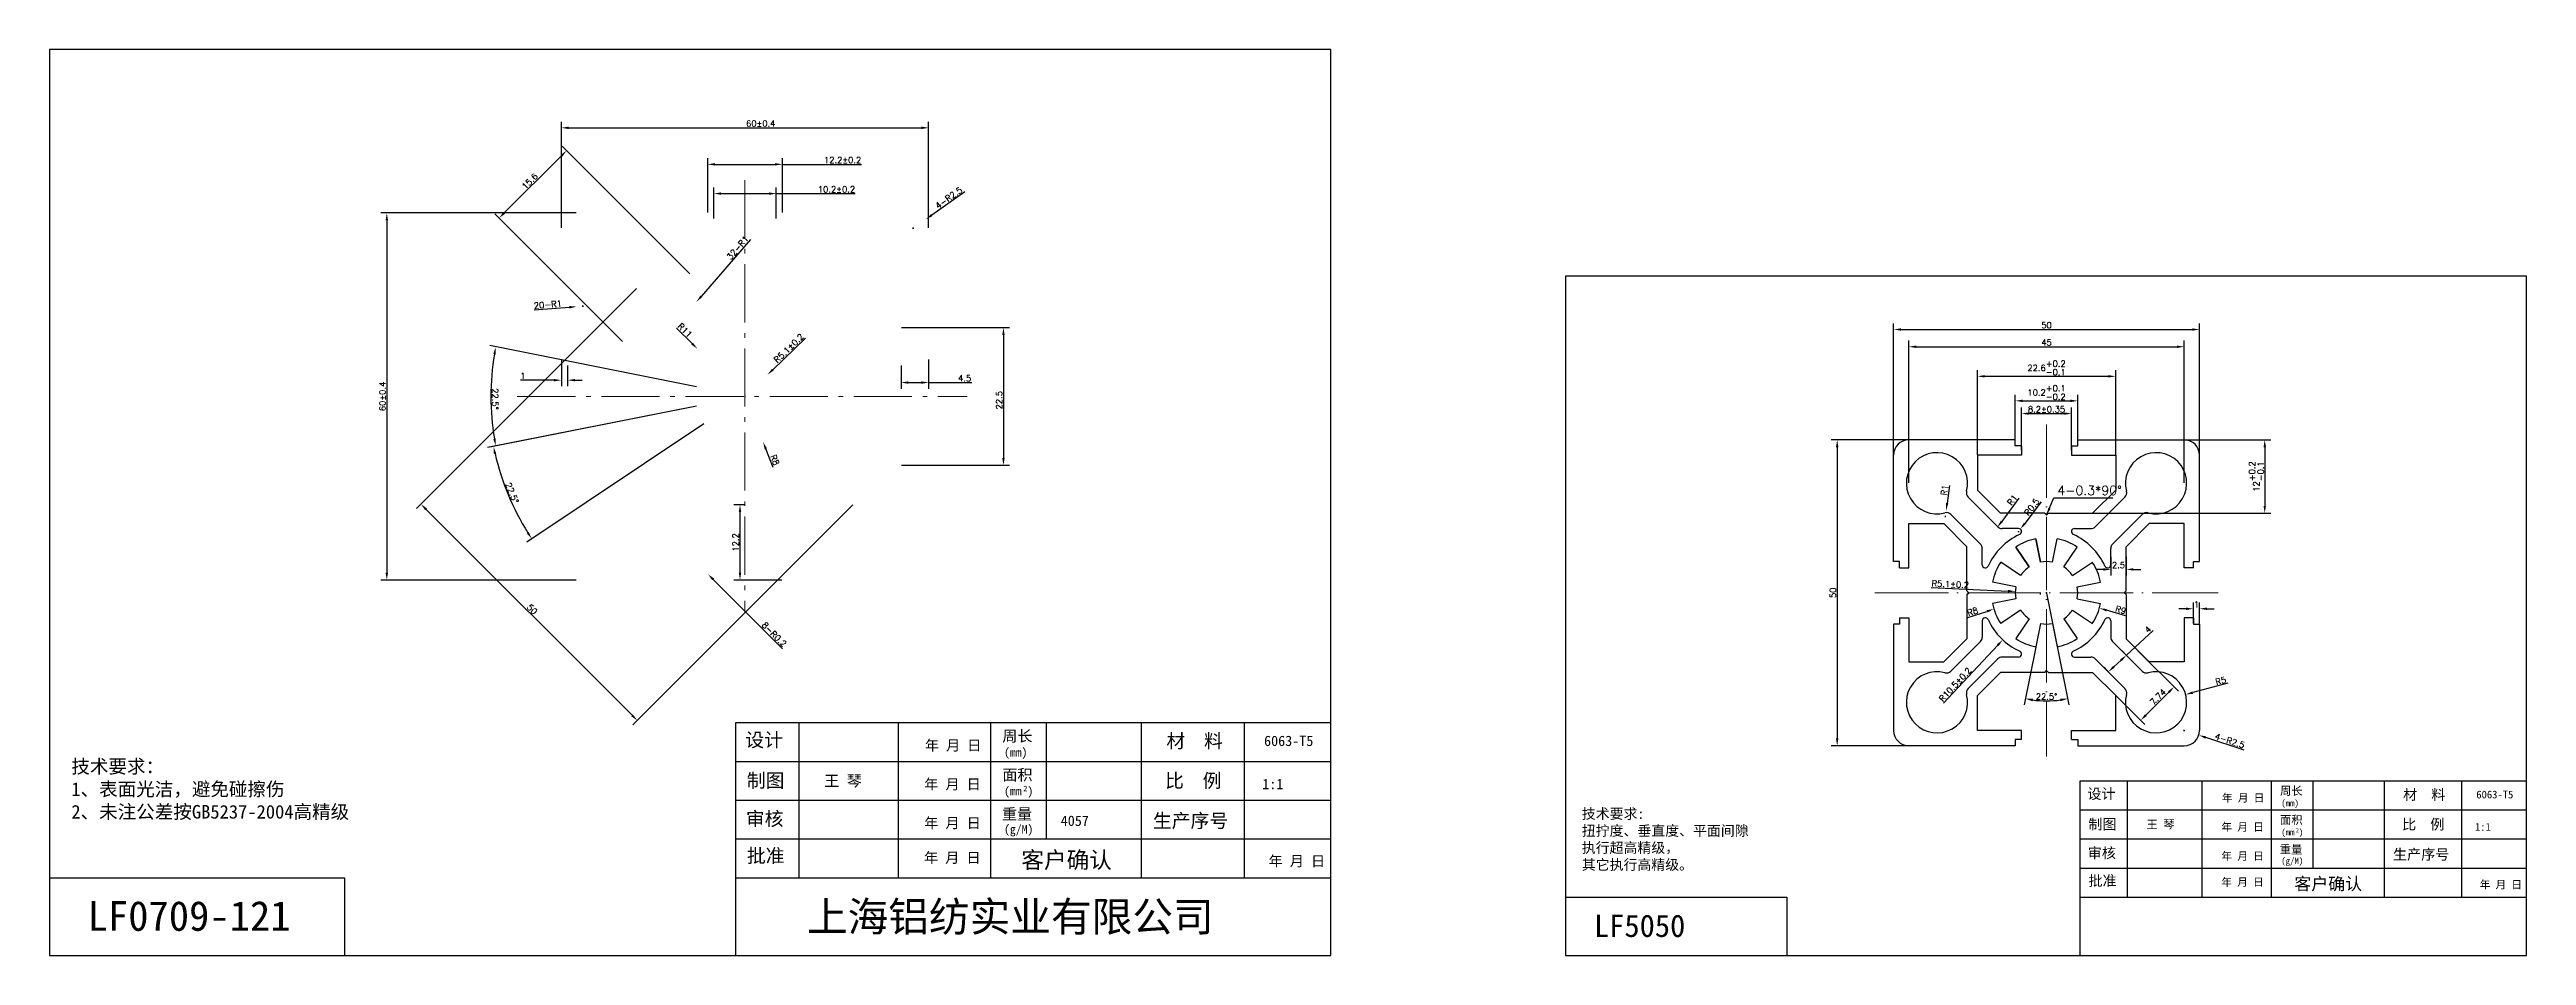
# Model space of a CAD drawing. Header units: millimetres. Extents: x 667 to 3290, y 428 to 2286.
# Drawn here: x 1880.9 to 2285.7, y 1605.4 to 1753.4 of the extents above; entities that cross this region are included whole.
import ezdxf

# ---------------------------------------------------------------- set-up
doc = ezdxf.new("R2010")
doc.units = ezdxf.units.MM
doc.linetypes.add('ACAD_ISO04W100', pattern=[30, 24, -3, 0, -3])
doc.linetypes.add('GEN7A', pattern=[6.875, 4.75, -0.875, 0.375, -0.875])
for name, color, linetype, lineweight in [('实体1', 5, 'Continuous', 50), ('标注', 6, 'Continuous', 15), ('造形线', 7, 'Continuous', 30)]:
    doc.layers.add(name, color=color, linetype=linetype, lineweight=lineweight)
doc.layers.add('细线', color=100, linetype='Continuous')
doc.styles.get("Standard").update_dxf_attribs({"font": 'txt', "bigfont": 'gbcbig.shx'})
doc.styles.add('宋体', font='', dxfattribs={"height": 2.5})
doc.styles.add('工程', font='simplex.shx', dxfattribs={"height": 2.5, "bigfont": 'gbcbig.shx'})
doc.styles.add('文字', font='')
doc.styles.get('宋体').set_extended_font_data('SimSun')
doc.styles.get('文字').set_extended_font_data('KaiTi_GB2312')
doc.dimstyles.new('副本 Standard', dxfattribs={"dimtxt": 1, "dimasz": 1.2, "dimexe": 1, "dimexo": 0.0625, "dimgap": 0.2, "dimtad": 1, "dimdsep": 46, "dimtxsty": 'Standard', "dimcen": 0.09, "dimadec": 1, "dimazin": 2, "dimtfac": 1, "dimtofl": 0, "dimtmove": 0, "dimatfit": 3, "dimfxl": 1, "dimtolj": 1, "dimtzin": 0, "dimarcsym": 0})

msp = doc.modelspace()

# ---------------------------------------------------------------- texts
at = {"layer": '实体1', "color": 7, "lineweight": -3}
for s, height, style, p in [('设计', 2.2561, '宋体', (1994.619, 1639.488)), ('年 月 日', 1.6921, '宋体', (2023.968, 1638.874)), ('周长', 1.8049, '宋体', (2036.62, 1640.347)), ('(mm)', 1.41, '文字', (2036.892, 1637.875)), ('材  料', 2.2561, '宋体', (2063.431, 1639.313)), ('6063-T5', 1.6921, '宋体', (2079.387, 1639.608)), ('制图', 2.2561, '宋体', (1994.859, 1632.855)), ('面积', 1.8049, '宋体', (2036.62, 1634.002)), ('比  例', 2.2561, '宋体', (2063.214, 1632.828)), ('王 琴', 1.8049, '宋体', (2007.511, 1633.014)), ('年 月 日', 1.6921, '宋体', (2023.863, 1632.529)), ('(mm )', 1.41, '文字', (2036.892, 1631.53)), ('2', 0.931, '文字', (2040.039, 1632.196)), ('1:1', 1.6921, '宋体', (2079.089, 1632.552)), ('设计', 1.6921, '宋体', (2213.903, 1630.961)), ('年 月 日', 1.269, '宋体', (2235.914, 1630.501)), ('周长', 1.3536, '宋体', (2245.404, 1631.605)), ('材  料', 1.6921, '宋体', (2265.512, 1630.83)), ('6063-T5', 1.269, '宋体', (2277.479, 1631.051)), ('审核', 2.2561, '宋体', (1994.71, 1626.593)), ('年 月 日', 1.6921, '宋体', (2023.863, 1626.184)), ('重量', 1.8049, '宋体', (2036.562, 1627.585)), ('4057', 1.6921, '宋体', (2046.157, 1626.553)), ('生产序号', 2.2561, '宋体', (2061.22, 1626.271)), ('制图', 1.6921, '宋体', (2214.083, 1625.986)), ('王 琴', 1.3536, '宋体', (2223.572, 1626.106)), ('年 月 日', 1.269, '宋体', (2235.836, 1625.742)), ('面积', 1.3536, '宋体', (2245.404, 1626.846)), ('(mm)', 1.0575, '文字', (2245.608, 1629.751)), ('比  例', 1.6921, '宋体', (2265.349, 1625.966)), ('批准', 2.2561, '宋体', (1994.874, 1620.55)), ('(g/M)', 1.41, '文字', (2036.892, 1625.307)), ('审核', 1.6921, '宋体', (2213.971, 1621.29)), ('重量', 1.3536, '宋体', (2245.361, 1622.034)), ('(mm )', 1.0575, '文字', (2245.608, 1624.992)), ('2', 0.698, '文字', (2247.968, 1625.492)), ('1:1', 1.269, '宋体', (2277.256, 1625.759)), ('年 月 日', 1.6921, '宋体', (2023.831, 1620.517)), ('客户确认', 2.7073, '宋体', (2039.735, 1619.644)), ('年 月 日', 1.6921, '宋体', (2080.132, 1619.969)), ('年 月 日', 1.269, '宋体', (2235.836, 1620.983)), ('(g/M)', 1.0575, '文字', (2245.608, 1620.325)), ('生产序号', 1.6921, '宋体', (2263.854, 1621.048)), ('批准', 1.6921, '宋体', (2214.094, 1616.757)), ('年 月 日', 1.269, '宋体', (2235.812, 1616.733)), ('客户确认', 2.0305, '宋体', (2247.74, 1616.078)), ('年 月 日', 1.269, '宋体', (2278.038, 1616.322)), ('LF0709-121', 4.8731, '宋体', (1887.149, 1609.41)), ('上海铝纺实业有限公司', 4.8731, '宋体', (2004.688, 1609.287)), ('LF5050', 3.6548, '宋体', (2133.301, 1608.403))]:
    msp.add_text(s, height=height, dxfattribs=dict(at, style=style)).set_placement(p)
at = {"layer": '标注', "color": 7, "insert": (2209.015, 1682.132), "char_height": 1.5, "width": 6.65715, "attachment_point": 1}
msp.add_mtext('4-0.3*90%%d', dxfattribs=at)
at = {"layer": '造形线', "color": 7, "attachment_point": 1, "style": '工程'}
for s, insert, char_height, width in [('{\\fFangSong_GB2312|b0|i0|c134|p49;技术要求：\\P1、表面光洁，避免碰擦伤\\P2、未注公差按GB5237-2004高精级}', (1884.492, 1637.378), 2.22083, 60.75192), ('{\\fFangSong_GB2312|b0|i0|c134|p49;技术要求:\\P扭拧度、垂直度、平面间隙\\P执行超高精级，\\P其它执行高精级。}', (2131.308, 1629.378), 1.66562, 45.56394)]:
    msp.add_mtext(s, dxfattribs=dict(at, insert=insert, char_height=char_height, width=width))

# ---------------------------------------------------------------- blocks, each defined once
blk = doc.blocks.new('*D780')
at = {"layer": 'DEFPOINTS', "color": 0, "transparency": 16777216}
for p in [(2000.67, 1734.67), (1988.47, 1726.74), (2000.67, 1726.74)]:
    blk.add_point(p, dxfattribs=at)
at = {"layer": '标注', "color": 0, "lineweight": -2, "transparency": 16777216}
for p, q in [((1988.47, 1726.8), (1988.47, 1735.67)), ((1989.67, 1734.67), (1999.47, 1734.67)), ((2000.67, 1726.8), (2000.67, 1735.67)), ((2000.67, 1734.67), (2013.63, 1734.67))]:
    blk.add_line(p, q, dxfattribs=at)
at = {"layer": '标注', "color": 0, "transparency": 16777216}
for points in [[(1989.67, 1734.87), (1989.67, 1734.47), (1988.47, 1734.67)], [(1999.47, 1734.87), (1999.47, 1734.47), (2000.67, 1734.67)]]:
    blk.add_solid(points, dxfattribs=at)
at = {"layer": '标注', "color": 0, "transparency": 16777216, "insert": (2010.52, 1735.37), "char_height": 1, "attachment_point": 5}
blk.add_mtext('\\A1;12.2%%P0.2', dxfattribs=at)
blk = doc.blocks.new('*D781')
at = {"layer": 'DEFPOINTS', "color": 0, "transparency": 16777216}
for p in [(1999.67, 1729.89), (1989.47, 1725.74), (1999.67, 1725.74)]:
    blk.add_point(p, dxfattribs=at)
at = {"layer": '标注', "color": 0, "lineweight": -2, "transparency": 16777216}
for p, q in [((1989.47, 1725.8), (1989.47, 1730.89)), ((1990.67, 1729.89), (1998.47, 1729.89)), ((1999.67, 1725.8), (1999.67, 1730.89)), ((1999.67, 1729.89), (2012.55, 1729.89))]:
    blk.add_line(p, q, dxfattribs=at)
at = {"layer": '标注', "color": 0, "transparency": 16777216}
for points in [[(1990.67, 1730.09), (1990.67, 1729.69), (1989.47, 1729.89)], [(1998.47, 1730.09), (1998.47, 1729.69), (1999.67, 1729.89)]]:
    blk.add_solid(points, dxfattribs=at)
at = {"layer": '标注', "color": 0, "transparency": 16777216, "insert": (2009.52, 1730.59), "char_height": 1, "attachment_point": 5}
blk.add_mtext('\\A1;10.2%%P0.2', dxfattribs=at)
blk = doc.blocks.new('*D782')
at = {"layer": 'DEFPOINTS', "color": 0, "transparency": 16777216}
for p in [(1964.57, 1702.84), (1965.57, 1701.84), (1965.57, 1699.4)]:
    blk.add_point(p, dxfattribs=at)
at = {"layer": '标注', "color": 0, "lineweight": -2, "transparency": 16777216}
for p, q in [((1964.57, 1702.78), (1964.57, 1698.4)), ((1965.57, 1701.78), (1965.57, 1698.4)), ((1963.37, 1699.4), (1957.89, 1699.4)), ((1966.77, 1699.4), (1967.97, 1699.4))]:
    blk.add_line(p, q, dxfattribs=at)
at = {"layer": '标注', "color": 0, "transparency": 16777216}
for points in [[(1963.37, 1699.6), (1963.37, 1699.2), (1964.57, 1699.4)], [(1966.77, 1699.6), (1966.77, 1699.2), (1965.57, 1699.4)]]:
    blk.add_solid(points, dxfattribs=at)
at = {"layer": '标注', "color": 0, "transparency": 16777216, "insert": (1958.26, 1700.1), "char_height": 1, "attachment_point": 5}
blk.add_mtext('\\A1;1', dxfattribs=at)
blk = doc.blocks.new('*D783')
at = {"layer": 'DEFPOINTS', "color": 0, "transparency": 16777216}
for p in [(2020.07, 1701.84), (2024.57, 1702.84), (2024.57, 1699.01)]:
    blk.add_point(p, dxfattribs=at)
at = {"layer": '标注', "color": 0, "lineweight": -2, "transparency": 16777216}
for p, q in [((2020.07, 1701.78), (2020.07, 1698.01)), ((2024.57, 1702.78), (2024.57, 1698.01)), ((2021.27, 1699.01), (2023.37, 1699.01)), ((2024.57, 1699.01), (2031.66, 1699.01))]:
    blk.add_line(p, q, dxfattribs=at)
at = {"layer": '标注', "color": 0, "transparency": 16777216}
for points in [[(2021.27, 1699.21), (2021.27, 1698.81), (2020.07, 1699.01)], [(2023.37, 1699.21), (2023.37, 1698.81), (2024.57, 1699.01)]]:
    blk.add_solid(points, dxfattribs=at)
at = {"layer": '标注', "color": 0, "transparency": 16777216, "insert": (2030.46, 1699.71), "char_height": 1, "attachment_point": 5}
blk.add_mtext('\\A1;4.5', dxfattribs=at)
blk = doc.blocks.new('*D784')
at = {"layer": 'DEFPOINTS', "color": 0, "transparency": 16777216}
for p in [(2020.07, 1707.99), (2020.07, 1685.49), (2036.8, 1685.49)]:
    blk.add_point(p, dxfattribs=at)
at = {"layer": '标注', "color": 0, "lineweight": -2, "transparency": 16777216}
for p, q in [((2020.13, 1707.99), (2037.8, 1707.99)), ((2036.8, 1706.79), (2036.8, 1686.69)), ((2020.13, 1685.49), (2037.8, 1685.49))]:
    blk.add_line(p, q, dxfattribs=at)
at = {"layer": '标注', "color": 0, "transparency": 16777216}
for points in [[(2036.6, 1706.79), (2037, 1706.79), (2036.8, 1707.99)], [(2036.6, 1686.69), (2037, 1686.69), (2036.8, 1685.49)]]:
    blk.add_solid(points, dxfattribs=at)
at = {"layer": '标注', "color": 0, "transparency": 16777216, "insert": (2036.1, 1696.12), "char_height": 1, "attachment_point": 5, "rotation": 90}
blk.add_mtext('\\A1;22.5', dxfattribs=at)
blk = doc.blocks.new('*D785')
at = {"layer": 'DEFPOINTS', "color": 0, "transparency": 16777216}
for p in [(1953.13, 1699.45), (1986.72, 1698.3), (1989.57, 1697.73), (1986.72, 1695.18), (1989.57, 1695.74)]:
    blk.add_point(p, dxfattribs=at)
at = {"layer": '标注', "color": 0, "lineweight": -2, "transparency": 16777216}
for p, q in [((1986.66, 1698.31), (1952.86, 1705.04)), ((1986.66, 1695.17), (1952.86, 1688.44))]:
    blk.add_line(p, q, dxfattribs=at)
blk.add_arc((1994.57, 1696.74), 41.53, 170.4058, 189.5942, dxfattribs=at)
at = {"layer": '标注', "color": 0, "transparency": 16777216}
for points in [[(1953.43, 1703.7), (1953.82, 1703.62), (1953.84, 1704.84)], [(1953.82, 1689.85), (1953.43, 1689.78), (1953.84, 1688.64)]]:
    blk.add_solid(points, dxfattribs=at)
at = {"layer": '标注', "color": 0, "transparency": 16777216, "insert": (1953.74, 1696.33), "char_height": 1, "attachment_point": 5, "rotation": 270.5757}
blk.add_mtext('\\A1;22.5°', dxfattribs=at)
blk = doc.blocks.new('*D786')
at = {"layer": 'DEFPOINTS', "color": 0, "transparency": 16777216}
for p in [(1986.72, 1695.18), (1987.92, 1692.29), (1989.57, 1695.74), (1990.33, 1693.91), (1954.89, 1683.27)]:
    blk.add_point(p, dxfattribs=at)
at = {"layer": '标注', "color": 0, "lineweight": -2, "transparency": 16777216}
for p, q in [((1986.66, 1695.17), (1952.49, 1688.37)), ((1987.86, 1692.26), (1958.9, 1672.9))]:
    blk.add_line(p, q, dxfattribs=at)
blk.add_arc((1994.57, 1696.74), 41.9, 192.8909, 212.1091, dxfattribs=at)
at = {"layer": '标注', "color": 0, "transparency": 16777216}
for points in [[(1953.53, 1687.35), (1953.92, 1687.43), (1953.47, 1688.56)], [(1959.24, 1674.57), (1958.91, 1674.36), (1959.73, 1673.46)]]:
    blk.add_solid(points, dxfattribs=at)
at = {"layer": '标注', "color": 0, "transparency": 16777216, "insert": (1956.5, 1680.97), "char_height": 1, "attachment_point": 5, "rotation": 292.5}
blk.add_mtext('\\A1;22.5°', dxfattribs=at)
blk = doc.blocks.new('*D787')
at = {"layer": 'DEFPOINTS', "color": 0, "transparency": 16777216}
for p in [(1965.42, 1736.92), (1985.61, 1716.73), (1974.58, 1705.7)]:
    blk.add_point(p, dxfattribs=at)
at = {"layer": '标注', "color": 0, "lineweight": -2, "transparency": 16777216}
for p, q in [((1985.56, 1716.77), (1964.71, 1737.63)), ((1955.23, 1726.74), (1964.57, 1736.07)), ((1974.53, 1705.74), (1953.68, 1726.6))]:
    blk.add_line(p, q, dxfattribs=at)
at = {"layer": '标注', "color": 0, "transparency": 16777216}
for points in [[(1964.43, 1736.21), (1964.71, 1735.93), (1965.42, 1736.92)], [(1955.09, 1726.88), (1955.38, 1726.6), (1954.39, 1725.89)]]:
    blk.add_solid(points, dxfattribs=at)
at = {"layer": '标注', "color": 0, "transparency": 16777216, "insert": (1959.41, 1731.9), "char_height": 1, "attachment_point": 5, "rotation": 45}
blk.add_mtext('\\A1;15.6', dxfattribs=at)
blk = doc.blocks.new('*D788')
at = {"layer": 'DEFPOINTS', "color": 0, "transparency": 16777216}
for p in [(1976.89, 1714.42), (2012.25, 1679.06), (1976.96, 1643.78)]:
    blk.add_point(p, dxfattribs=at)
at = {"layer": '标注', "color": 0, "lineweight": -2, "transparency": 16777216}
for p, q in [((1976.85, 1714.37), (1940.9, 1678.43)), ((1942.46, 1678.29), (1976.11, 1644.63)), ((2012.2, 1679.02), (1976.26, 1643.07))]:
    blk.add_line(p, q, dxfattribs=at)
at = {"layer": '标注', "color": 0, "transparency": 16777216}
for points in [[(1942.6, 1678.43), (1942.32, 1678.14), (1941.61, 1679.13)], [(1976.26, 1644.77), (1975.97, 1644.49), (1976.96, 1643.78)]]:
    blk.add_solid(points, dxfattribs=at)
at = {"layer": '标注', "color": 0, "transparency": 16777216, "insert": (1959.78, 1661.95), "char_height": 1, "attachment_point": 5, "rotation": 315}
blk.add_mtext('\\A1;50', dxfattribs=at)
blk = doc.blocks.new('*D789')
at = {"layer": 'DEFPOINTS', "color": 0, "transparency": 16777216}
for p in [(2024.11, 1725.68), (2022.07, 1724.24)]:
    blk.add_point(p, dxfattribs=at)
at = {"layer": '标注', "color": 0, "lineweight": -2, "transparency": 16777216}
for p, q in [((2030.47, 1730.19), (2025.09, 1726.38)), ((2022.07, 1724.15), (2022.07, 1724.33)), ((2021.98, 1724.24), (2022.16, 1724.24))]:
    blk.add_line(p, q, dxfattribs=at)
at = {"layer": '标注', "color": 0, "transparency": 16777216}
blk.add_solid([(2024.97, 1726.54), (2025.2, 1726.21), (2024.11, 1725.68)], dxfattribs=at)
at = {"layer": '标注', "color": 0, "transparency": 16777216, "insert": (2027.87, 1729.2), "char_height": 1, "attachment_point": 5, "rotation": 35.3039}
blk.add_mtext('\\A1;4-R2.5', dxfattribs=at)
blk = doc.blocks.new('*D790')
at = {"layer": 'DEFPOINTS', "color": 0, "transparency": 16777216}
for p in [(1986.79, 1704.52), (1994.57, 1696.74)]:
    blk.add_point(p, dxfattribs=at)
at = {"layer": '标注', "color": 0, "lineweight": -2, "transparency": 16777216}
for p, q in [((1983.4, 1707.91), (1985.94, 1705.37)), ((1994.48, 1696.74), (1994.66, 1696.74)), ((1994.57, 1696.65), (1994.57, 1696.83))]:
    blk.add_line(p, q, dxfattribs=at)
at = {"layer": '标注', "color": 0, "transparency": 16777216}
blk.add_solid([(1986.08, 1705.51), (1985.8, 1705.23), (1986.79, 1704.52)], dxfattribs=at)
at = {"layer": '标注', "color": 0, "transparency": 16777216, "insert": (1984.74, 1707.56), "char_height": 1, "attachment_point": 5, "rotation": 314.986}
blk.add_mtext('\\A1;R11', dxfattribs=at)
blk = doc.blocks.new('*D791')
at = {"layer": 'DEFPOINTS', "color": 0, "transparency": 16777216}
for p in [(1998.24, 1700.28), (1994.57, 1696.74)]:
    blk.add_point(p, dxfattribs=at)
at = {"layer": '标注', "color": 0, "lineweight": -2, "transparency": 16777216}
for p, q in [((2004.45, 1706.28), (1999.1, 1701.11)), ((1994.48, 1696.74), (1994.66, 1696.74)), ((1994.57, 1696.65), (1994.57, 1696.83))]:
    blk.add_line(p, q, dxfattribs=at)
at = {"layer": '标注', "color": 0, "transparency": 16777216}
blk.add_solid([(1998.96, 1701.26), (1999.24, 1700.97), (1998.24, 1700.28)], dxfattribs=at)
at = {"layer": '标注', "color": 0, "transparency": 16777216, "insert": (2001.72, 1704.62), "char_height": 1, "attachment_point": 5, "rotation": 43.9939}
blk.add_mtext('\\A1;R5.1%%P0.2', dxfattribs=at)
blk = doc.blocks.new('*D792')
at = {"layer": 'DEFPOINTS', "color": 0, "transparency": 16777216}
for p in [(1967.07, 1711.41), (1968.07, 1711.49)]:
    blk.add_point(p, dxfattribs=at)
at = {"layer": '标注', "color": 0, "lineweight": -2, "transparency": 16777216}
for p, q in [((1960.12, 1710.87), (1965.87, 1711.32)), ((1967.98, 1711.49), (1968.16, 1711.49)), ((1968.07, 1711.4), (1968.07, 1711.58))]:
    blk.add_line(p, q, dxfattribs=at)
at = {"layer": '标注', "color": 0, "transparency": 16777216}
blk.add_solid([(1965.86, 1711.52), (1965.89, 1711.12), (1967.07, 1711.41)], dxfattribs=at)
at = {"layer": '标注', "color": 0, "transparency": 16777216, "insert": (1962.35, 1711.75), "char_height": 1, "attachment_point": 5, "rotation": 4.4396}
blk.add_mtext('\\A1;20-R1', dxfattribs=at)
blk = doc.blocks.new('*D793')
at = {"layer": 'DEFPOINTS', "color": 0, "transparency": 16777216}
for p in [(1986.62, 1712.18), (1987.28, 1712.94)]:
    blk.add_point(p, dxfattribs=at)
at = {"layer": '标注', "color": 0, "lineweight": -2, "transparency": 16777216}
blk.add_line((1995.45, 1722.37), (1987.41, 1713.09), dxfattribs=at)
at = {"layer": '标注', "color": 0, "transparency": 16777216}
blk.add_solid([(1987.26, 1713.22), (1987.56, 1712.96), (1986.62, 1712.18)], dxfattribs=at)
at = {"layer": '标注', "color": 0, "transparency": 16777216, "insert": (1993.37, 1721.04), "char_height": 1, "attachment_point": 5, "rotation": 49.1086}
blk.add_mtext('\\A1;32-R1', dxfattribs=at)
blk = doc.blocks.new('*D794')
at = {"layer": 'DEFPOINTS', "color": 0, "transparency": 16777216}
for p in [(1994.57, 1679.04), (1993.75, 1666.74), (2000.67, 1666.74)]:
    blk.add_point(p, dxfattribs=at)
at = {"layer": '标注', "color": 0, "lineweight": -2, "transparency": 16777216}
for p, q in [((1994.5, 1679.04), (1992.75, 1679.04)), ((1993.75, 1677.84), (1993.75, 1667.94)), ((2000.6, 1666.74), (1992.75, 1666.74))]:
    blk.add_line(p, q, dxfattribs=at)
at = {"layer": '标注', "color": 0, "transparency": 16777216}
for points in [[(1993.55, 1677.84), (1993.95, 1677.84), (1993.75, 1679.04)], [(1993.55, 1667.94), (1993.95, 1667.94), (1993.75, 1666.74)]]:
    blk.add_solid(points, dxfattribs=at)
at = {"layer": '标注', "color": 0, "transparency": 16777216, "insert": (1993.05, 1672.89), "char_height": 1, "attachment_point": 5, "rotation": 90}
blk.add_mtext('\\A1;12.2', dxfattribs=at)
blk = doc.blocks.new('*D795')
at = {"layer": 'DEFPOINTS', "color": 0, "transparency": 16777216}
for p in [(2024.57, 1740.64), (1964.57, 1724.24), (2024.57, 1724.24)]:
    blk.add_point(p, dxfattribs=at)
at = {"layer": '标注', "color": 0, "lineweight": -2, "transparency": 16777216}
for p, q in [((1964.57, 1724.3), (1964.57, 1741.64)), ((1965.77, 1740.64), (2023.37, 1740.64)), ((2024.57, 1724.3), (2024.57, 1741.64))]:
    blk.add_line(p, q, dxfattribs=at)
at = {"layer": '标注', "color": 0, "transparency": 16777216}
for points in [[(1965.77, 1740.84), (1965.77, 1740.44), (1964.57, 1740.64)], [(2023.37, 1740.84), (2023.37, 1740.44), (2024.57, 1740.64)]]:
    blk.add_solid(points, dxfattribs=at)
at = {"layer": '标注', "color": 0, "transparency": 16777216, "insert": (1997.14, 1741.34), "char_height": 1, "attachment_point": 5}
blk.add_mtext('\\A1;60%%P0.4', dxfattribs=at)
blk = doc.blocks.new('*D796')
at = {"layer": 'DEFPOINTS', "color": 0, "transparency": 16777216}
for p in [(1967.07, 1726.74), (1936.04, 1666.74), (1967.07, 1666.74)]:
    blk.add_point(p, dxfattribs=at)
at = {"layer": '标注', "color": 0, "lineweight": -2, "transparency": 16777216}
for p, q in [((1967, 1726.74), (1935.04, 1726.74)), ((1936.04, 1725.54), (1936.04, 1667.94)), ((1967, 1666.74), (1935.04, 1666.74))]:
    blk.add_line(p, q, dxfattribs=at)
at = {"layer": '标注', "color": 0, "transparency": 16777216}
for points in [[(1935.84, 1725.54), (1936.24, 1725.54), (1936.04, 1726.74)], [(1935.84, 1667.94), (1936.24, 1667.94), (1936.04, 1666.74)]]:
    blk.add_solid(points, dxfattribs=at)
at = {"layer": '标注', "color": 0, "transparency": 16777216, "insert": (1935.34, 1696.74), "char_height": 1, "attachment_point": 5, "rotation": 90}
blk.add_mtext('\\A1;60%%P0.4', dxfattribs=at)
blk = doc.blocks.new('*D797')
at = {"layer": 'DEFPOINTS', "color": 0, "transparency": 16777216}
for p in [(1994.57, 1696.74), (1997.52, 1689.3)]:
    blk.add_point(p, dxfattribs=at)
at = {"layer": '标注', "color": 0, "lineweight": -2, "transparency": 16777216}
for p, q in [((1994.48, 1696.74), (1994.66, 1696.74)), ((1994.57, 1696.65), (1994.57, 1696.83)), ((1999.17, 1685.15), (1997.96, 1688.19))]:
    blk.add_line(p, q, dxfattribs=at)
at = {"layer": '标注', "color": 0, "transparency": 16777216}
blk.add_solid([(1998.15, 1688.26), (1997.78, 1688.11), (1997.52, 1689.3)], dxfattribs=at)
at = {"layer": '标注', "color": 0, "transparency": 16777216, "insert": (1999.44, 1686.37), "char_height": 1, "attachment_point": 5, "rotation": 291.667}
blk.add_mtext('\\A1;R8', dxfattribs=at)
blk = doc.blocks.new('*D798')
at = {"layer": 'DEFPOINTS', "color": 0, "transparency": 16777216}
for p in [(1988.53, 1667.68), (1988.67, 1667.54)]:
    blk.add_point(p, dxfattribs=at)
at = {"layer": '标注', "color": 0, "lineweight": -2, "transparency": 16777216}
blk.add_line((2000.7, 1655.51), (1989.37, 1666.83), dxfattribs=at)
at = {"layer": '标注', "color": 0, "transparency": 16777216}
blk.add_solid([(1989.52, 1666.97), (1989.23, 1666.69), (1988.53, 1667.68)], dxfattribs=at)
at = {"layer": '标注', "color": 0, "transparency": 16777216, "insert": (1999.34, 1657.85), "char_height": 1, "attachment_point": 5, "rotation": 315.0031}
blk.add_mtext('\\A1;8-R0.2', dxfattribs=at)
blk = doc.blocks.new('*D876')
at = {"layer": 'DEFPOINTS', "color": 0, "transparency": 16777216}
for p in [(2232.25, 1707.68), (2182.25, 1687.15), (2232.25, 1686.33)]:
    blk.add_point(p, dxfattribs=at)
at = {"layer": '标注', "color": 0, "lineweight": -2, "transparency": 16777216}
for p, q in [((2182.25, 1687.21), (2182.25, 1708.68)), ((2232.25, 1686.4), (2232.25, 1708.68)), ((2183.45, 1707.68), (2231.05, 1707.68))]:
    blk.add_line(p, q, dxfattribs=at)
at = {"layer": '标注', "color": 0, "transparency": 16777216}
for points in [[(2183.45, 1707.88), (2183.45, 1707.48), (2182.25, 1707.68)], [(2231.05, 1707.88), (2231.05, 1707.48), (2232.25, 1707.68)]]:
    blk.add_solid(points, dxfattribs=at)
at = {"layer": '标注', "color": 0, "transparency": 16777216, "insert": (2207.25, 1708.38), "char_height": 1, "attachment_point": 5}
blk.add_mtext('\\A1;50', dxfattribs=at)
blk = doc.blocks.new('*D877')
at = {"layer": 'DEFPOINTS', "color": 0, "transparency": 16777216}
for p in [(2184.75, 1689.65), (2173.04, 1639.65), (2184.75, 1639.65)]:
    blk.add_point(p, dxfattribs=at)
at = {"layer": '标注', "color": 0, "lineweight": -2, "transparency": 16777216}
for p, q in [((2184.69, 1689.65), (2172.04, 1689.65)), ((2173.04, 1688.45), (2173.04, 1640.85)), ((2184.69, 1639.65), (2172.04, 1639.65))]:
    blk.add_line(p, q, dxfattribs=at)
at = {"layer": '标注', "color": 0, "transparency": 16777216}
for points in [[(2172.84, 1688.45), (2173.24, 1688.45), (2173.04, 1689.65)], [(2172.84, 1640.85), (2173.24, 1640.85), (2173.04, 1639.65)]]:
    blk.add_solid(points, dxfattribs=at)
at = {"layer": '标注', "color": 0, "transparency": 16777216, "insert": (2172.34, 1664.65), "char_height": 1, "attachment_point": 5, "rotation": 90}
blk.add_mtext('\\A1;50', dxfattribs=at)
blk = doc.blocks.new('*D878')
at = {"layer": 'DEFPOINTS', "color": 0, "transparency": 16777216}
for p in [(2211.35, 1693.94), (2203.15, 1687.9), (2211.35, 1687.9)]:
    blk.add_point(p, dxfattribs=at)
at = {"layer": '标注', "color": 0, "lineweight": -2, "transparency": 16777216}
for p, q in [((2203.15, 1687.96), (2203.15, 1694.94)), ((2204.35, 1693.94), (2210.15, 1693.94)), ((2211.35, 1687.96), (2211.35, 1694.94))]:
    blk.add_line(p, q, dxfattribs=at)
at = {"layer": '标注', "color": 0, "transparency": 16777216}
for points in [[(2204.35, 1694.14), (2204.35, 1693.74), (2203.15, 1693.94)], [(2210.15, 1694.14), (2210.15, 1693.74), (2211.35, 1693.94)]]:
    blk.add_solid(points, dxfattribs=at)
at = {"layer": '标注', "color": 0, "transparency": 16777216, "insert": (2207.25, 1694.64), "char_height": 1, "attachment_point": 5}
blk.add_mtext('\\A1;8.2%%p0.35', dxfattribs=at)
blk = doc.blocks.new('*D879')
at = {"layer": 'DEFPOINTS', "color": 0, "transparency": 16777216}
for p in [(2212.35, 1696.02), (2202.15, 1689.65), (2212.35, 1689.65)]:
    blk.add_point(p, dxfattribs=at)
at = {"layer": '标注', "color": 0, "lineweight": -2, "transparency": 16777216}
for p, q in [((2202.15, 1689.71), (2202.15, 1697.02)), ((2203.35, 1696.02), (2211.15, 1696.02)), ((2212.35, 1689.71), (2212.35, 1697.02))]:
    blk.add_line(p, q, dxfattribs=at)
at = {"layer": '标注', "color": 0, "transparency": 16777216}
for points in [[(2203.35, 1696.22), (2203.35, 1695.82), (2202.15, 1696.02)], [(2211.15, 1696.22), (2211.15, 1695.82), (2212.35, 1696.02)]]:
    blk.add_solid(points, dxfattribs=at)
at = {"layer": '标注', "color": 0, "transparency": 16777216, "insert": (2207.25, 1697.38), "char_height": 1, "attachment_point": 5}
blk.add_mtext('\\A1;10.2\\H1\\S+0.1^ -0.2', dxfattribs=at)
blk = doc.blocks.new('*D880')
at = {"layer": 'DEFPOINTS', "color": 0, "transparency": 16777216}
for p in [(2218.55, 1700.03), (2195.95, 1687.15), (2218.55, 1687.15)]:
    blk.add_point(p, dxfattribs=at)
at = {"layer": '标注', "color": 0, "lineweight": -2, "transparency": 16777216}
for p, q in [((2195.95, 1687.21), (2195.95, 1701.03)), ((2197.15, 1700.03), (2217.35, 1700.03)), ((2218.55, 1687.21), (2218.55, 1701.03))]:
    blk.add_line(p, q, dxfattribs=at)
at = {"layer": '标注', "color": 0, "transparency": 16777216}
for points in [[(2197.15, 1700.23), (2197.15, 1699.83), (2195.95, 1700.03)], [(2217.35, 1700.23), (2217.35, 1699.83), (2218.55, 1700.03)]]:
    blk.add_solid(points, dxfattribs=at)
at = {"layer": '标注', "color": 0, "transparency": 16777216, "insert": (2207.25, 1701.4), "char_height": 1, "attachment_point": 5}
blk.add_mtext('\\A1;22.6\\H1\\S+0.2^ -0.1', dxfattribs=at)
blk = doc.blocks.new('*D654')
at = {"layer": 'DEFPOINTS', "color": 0, "transparency": 16777216}
for p in [(2229.75, 1704.86), (2184.75, 1682.55), (2229.75, 1682.55)]:
    blk.add_point(p, dxfattribs=at)
at = {"layer": '标注', "color": 0, "lineweight": -2, "transparency": 16777216}
for p, q in [((2184.75, 1682.61), (2184.75, 1705.86)), ((2185.95, 1704.86), (2228.55, 1704.86)), ((2229.75, 1682.61), (2229.75, 1705.86))]:
    blk.add_line(p, q, dxfattribs=at)
at = {"layer": '标注', "color": 0, "transparency": 16777216}
for points in [[(2185.95, 1705.06), (2185.95, 1704.66), (2184.75, 1704.86)], [(2228.55, 1705.06), (2228.55, 1704.66), (2229.75, 1704.86)]]:
    blk.add_solid(points, dxfattribs=at)
at = {"layer": '标注', "color": 0, "transparency": 16777216, "insert": (2207.25, 1705.56), "char_height": 1, "attachment_point": 5}
blk.add_mtext('\\A1;45', dxfattribs=at)
blk = doc.blocks.new('*D881')
at = {"layer": 'DEFPOINTS', "color": 0, "transparency": 16777216}
for p in [(2229.12, 1689.65), (2214.78, 1677.65), (2242.91, 1677.65)]:
    blk.add_point(p, dxfattribs=at)
at = {"layer": '标注', "color": 0, "lineweight": -2, "transparency": 16777216}
for p, q in [((2229.18, 1689.65), (2243.91, 1689.65)), ((2242.91, 1688.45), (2242.91, 1678.85)), ((2214.84, 1677.65), (2243.91, 1677.65))]:
    blk.add_line(p, q, dxfattribs=at)
at = {"layer": '标注', "color": 0, "transparency": 16777216}
for points in [[(2242.71, 1688.45), (2243.11, 1688.45), (2242.91, 1689.65)], [(2242.71, 1678.85), (2243.11, 1678.85), (2242.91, 1677.65)]]:
    blk.add_solid(points, dxfattribs=at)
at = {"layer": '标注', "color": 0, "transparency": 16777216, "insert": (2241.54, 1683.65), "char_height": 1, "attachment_point": 5, "rotation": 90}
blk.add_mtext('\\A1;12\\H1\\S+0.2^ -0.1', dxfattribs=at)
blk = doc.blocks.new('*D882')
at = {"layer": 'DEFPOINTS', "color": 0, "transparency": 16777216}
for p in [(2205.49, 1673.48), (2206.26, 1669.65), (2206.26, 1659.65), (2205.49, 1655.82), (2206.09, 1647.02)]:
    blk.add_point(p, dxfattribs=at)
at = {"layer": '标注', "color": 0, "lineweight": -2, "transparency": 16777216}
for p, q in [((2207.26, 1664.59), (2210.89, 1646.34)), ((2205.48, 1655.76), (2203.61, 1646.34))]:
    blk.add_line(p, q, dxfattribs=at)
blk.add_arc((2207.25, 1664.65), 17.66, 262.6429, 277.3571, dxfattribs=at)
at = {"layer": '标注', "color": 0, "transparency": 16777216}
for points in [[(2204.96, 1646.93), (2205.02, 1647.33), (2203.8, 1647.33)], [(2209.48, 1647.33), (2209.54, 1646.93), (2210.7, 1647.33)]]:
    blk.add_solid(points, dxfattribs=at)
at = {"layer": '标注', "color": 0, "transparency": 16777216, "insert": (2207.25, 1647.69), "char_height": 1, "attachment_point": 5}
blk.add_mtext('\\A1;22.5°', dxfattribs=at)
blk = doc.blocks.new('*D883')
at = {"layer": 'DEFPOINTS', "color": 0, "transparency": 16777216}
for p in [(2207.25, 1664.65), (2200.09, 1656.97)]:
    blk.add_point(p, dxfattribs=at)
at = {"layer": '标注', "color": 0, "lineweight": -2, "transparency": 16777216}
for p, q in [((2207.16, 1664.65), (2207.34, 1664.65)), ((2207.25, 1664.56), (2207.25, 1664.74)), ((2190.42, 1646.59), (2199.28, 1656.09))]:
    blk.add_line(p, q, dxfattribs=at)
at = {"layer": '标注', "color": 0, "transparency": 16777216}
blk.add_solid([(2199.13, 1656.23), (2199.42, 1655.95), (2200.09, 1656.97)], dxfattribs=at)
at = {"layer": '标注', "color": 0, "transparency": 16777216, "insert": (2192.32, 1649.65), "char_height": 1, "attachment_point": 5, "rotation": 47.0345}
blk.add_mtext('\\A1;R10.5%%p0.2', dxfattribs=at)
blk = doc.blocks.new('*D655')
at = {"layer": 'DEFPOINTS', "color": 0, "transparency": 16777216}
for p in [(2206.25, 1664.5), (2198.65, 1661.99)]:
    blk.add_point(p, dxfattribs=at)
at = {"layer": '标注', "color": 0, "lineweight": -2, "transparency": 16777216}
for p, q in [((2206.16, 1664.5), (2206.34, 1664.5)), ((2206.25, 1664.41), (2206.25, 1664.59)), ((2194.41, 1660.6), (2197.51, 1661.62))]:
    blk.add_line(p, q, dxfattribs=at)
at = {"layer": '标注', "color": 0, "transparency": 16777216}
blk.add_solid([(2197.45, 1661.81), (2197.57, 1661.43), (2198.65, 1661.99)], dxfattribs=at)
at = {"layer": '标注', "color": 0, "transparency": 16777216, "insert": (2195.17, 1661.58), "char_height": 1, "attachment_point": 5, "rotation": 18.2333}
blk.add_mtext('\\A1;R8', dxfattribs=at)
blk = doc.blocks.new('*D884')
at = {"layer": 'DEFPOINTS', "color": 0, "transparency": 16777216}
for p in [(2202.16, 1664.88), (2207.25, 1664.65)]:
    blk.add_point(p, dxfattribs=at)
at = {"layer": '标注', "color": 0, "lineweight": -2, "transparency": 16777216}
for p, q in [((2188.39, 1665.5), (2200.96, 1664.93)), ((2207.16, 1664.65), (2207.34, 1664.65)), ((2207.25, 1664.56), (2207.25, 1664.74))]:
    blk.add_line(p, q, dxfattribs=at)
at = {"layer": '标注', "color": 0, "transparency": 16777216}
blk.add_solid([(2200.97, 1665.13), (2200.95, 1664.73), (2202.16, 1664.88)], dxfattribs=at)
at = {"layer": '标注', "color": 0, "transparency": 16777216, "insert": (2191.53, 1666.06), "char_height": 1, "attachment_point": 5, "rotation": 357.4209}
blk.add_mtext('\\A1;R5.1%%p0.2', dxfattribs=at)
blk = doc.blocks.new('*D656')
at = {"layer": 'DEFPOINTS', "color": 0, "transparency": 16777216}
for p in [(2199.81, 1676.15), (2199.21, 1675.35)]:
    blk.add_point(p, dxfattribs=at)
at = {"layer": '标注', "color": 0, "lineweight": -2, "transparency": 16777216}
blk.add_line((2202.74, 1680.09), (2199.93, 1676.31), dxfattribs=at)
at = {"layer": '标注', "color": 0, "transparency": 16777216}
blk.add_solid([(2199.77, 1676.43), (2200.09, 1676.19), (2199.21, 1675.35)], dxfattribs=at)
at = {"layer": '标注', "color": 0, "transparency": 16777216, "insert": (2201.66, 1679.82), "char_height": 1, "attachment_point": 5, "rotation": 53.3348}
blk.add_mtext('\\A1;R1', dxfattribs=at)
blk = doc.blocks.new('*D885')
at = {"layer": 'DEFPOINTS', "color": 0, "transparency": 16777216}
for p in [(2202.67, 1674.65), (2202.97, 1675.05)]:
    blk.add_point(p, dxfattribs=at)
at = {"layer": '标注', "color": 0, "lineweight": -2, "transparency": 16777216}
for p, q in [((2206.39, 1679.53), (2203.7, 1676)), ((2202.58, 1674.65), (2202.76, 1674.65)), ((2202.67, 1674.56), (2202.67, 1674.74))]:
    blk.add_line(p, q, dxfattribs=at)
at = {"layer": '标注', "color": 0, "transparency": 16777216}
blk.add_solid([(2203.54, 1676.12), (2203.86, 1675.88), (2202.97, 1675.05)], dxfattribs=at)
at = {"layer": '标注', "color": 0, "transparency": 16777216, "insert": (2204.85, 1678.67), "char_height": 1, "attachment_point": 5, "rotation": 52.6866}
blk.add_mtext('\\A1;R0.5', dxfattribs=at)
blk = doc.blocks.new('*D657')
at = {"layer": 'DEFPOINTS', "color": 0, "transparency": 16777216}
for p in [(2217.36, 1651.74), (2217.64, 1651.43), (2220.58, 1654.15)]:
    blk.add_point(p, dxfattribs=at)
at = {"layer": '标注', "color": 0, "lineweight": -2, "transparency": 16777216}
for p, q in [((2220.3, 1654.45), (2224.69, 1658.51)), ((2217.6, 1651.48), (2216.68, 1652.47)), ((2218.24, 1652.55), (2219.42, 1653.64)), ((2220.54, 1654.2), (2219.62, 1655.19))]:
    blk.add_line(p, q, dxfattribs=at)
at = {"layer": '标注', "color": 0, "transparency": 16777216}
for points in [[(2218.11, 1652.7), (2218.38, 1652.4), (2217.36, 1651.74)], [(2219.28, 1653.78), (2219.56, 1653.49), (2220.3, 1654.45)]]:
    blk.add_solid(points, dxfattribs=at)
at = {"layer": '标注', "color": 0, "transparency": 16777216, "insert": (2223.82, 1658.66), "char_height": 1, "attachment_point": 5, "rotation": 42.7303}
blk.add_mtext('\\A1;4', dxfattribs=at)
blk = doc.blocks.new('*D886')
at = {"layer": 'DEFPOINTS', "color": 0, "transparency": 16777216}
for p in [(2222.14, 1655.24), (2216.66, 1649.76), (2222.63, 1643.8)]:
    blk.add_point(p, dxfattribs=at)
at = {"layer": '标注', "color": 0, "lineweight": -2, "transparency": 16777216}
for p, q in [((2222.18, 1655.19), (2228.81, 1648.57)), ((2216.71, 1649.72), (2223.33, 1643.1)), ((2227.25, 1648.43), (2223.47, 1644.65))]:
    blk.add_line(p, q, dxfattribs=at)
at = {"layer": '标注', "color": 0, "transparency": 16777216}
for points in [[(2227.11, 1648.57), (2227.39, 1648.29), (2228.1, 1649.28)], [(2223.33, 1644.79), (2223.62, 1644.51), (2222.63, 1643.8)]]:
    blk.add_solid(points, dxfattribs=at)
at = {"layer": '标注', "color": 0, "transparency": 16777216, "insert": (2225.46, 1647.62), "char_height": 1, "attachment_point": 5, "rotation": 45}
blk.add_mtext('\\A1;7.74', dxfattribs=at)
blk = doc.blocks.new('*D887')
at = {"layer": 'DEFPOINTS', "color": 0, "transparency": 16777216}
for p in [(2229.75, 1642.15), (2232.13, 1641.38)]:
    blk.add_point(p, dxfattribs=at)
at = {"layer": '标注', "color": 0, "lineweight": -2, "transparency": 16777216}
for p, q in [((2229.66, 1642.15), (2229.84, 1642.15)), ((2229.75, 1642.06), (2229.75, 1642.24)), ((2239.54, 1638.95), (2233.27, 1641))]:
    blk.add_line(p, q, dxfattribs=at)
at = {"layer": '标注', "color": 0, "transparency": 16777216}
blk.add_solid([(2233.33, 1641.19), (2233.21, 1640.81), (2232.13, 1641.38)], dxfattribs=at)
at = {"layer": '标注', "color": 0, "transparency": 16777216, "insert": (2237.19, 1640.46), "char_height": 1, "attachment_point": 5, "rotation": 341.9107}
blk.add_mtext('\\A1;4-R2.5', dxfattribs=at)
blk = doc.blocks.new('*D888')
at = {"layer": 'DEFPOINTS', "color": 0, "transparency": 16777216}
for p in [(2231.25, 1659.55), (2232.25, 1662.04), (2232.25, 1659.55)]:
    blk.add_point(p, dxfattribs=at)
at = {"layer": '标注', "color": 0, "lineweight": -2, "transparency": 16777216}
for p, q in [((2230.05, 1662.04), (2228.85, 1662.04)), ((2231.25, 1659.61), (2231.25, 1663.04)), ((2232.25, 1659.61), (2232.25, 1663.04)), ((2233.45, 1662.04), (2234.65, 1662.04))]:
    blk.add_line(p, q, dxfattribs=at)
at = {"layer": '标注', "color": 0, "transparency": 16777216}
for points in [[(2230.05, 1662.24), (2230.05, 1661.84), (2231.25, 1662.04)], [(2233.45, 1662.24), (2233.45, 1661.84), (2232.25, 1662.04)]]:
    blk.add_solid(points, dxfattribs=at)
at = {"layer": '标注', "color": 0, "transparency": 16777216, "insert": (2231.75, 1662.74), "char_height": 1, "attachment_point": 5}
blk.add_mtext('\\A1;1', dxfattribs=at)
blk = doc.blocks.new('*D889')
at = {"layer": 'DEFPOINTS', "color": 0, "transparency": 16777216}
for p in [(2217.75, 1670.57), (2220.25, 1670.66), (2220.25, 1668.47)]:
    blk.add_point(p, dxfattribs=at)
at = {"layer": '标注', "color": 0, "lineweight": -2, "transparency": 16777216}
for p, q in [((2216.55, 1668.47), (2215.35, 1668.47)), ((2217.75, 1670.51), (2217.75, 1667.47)), ((2220.25, 1670.6), (2220.25, 1667.47)), ((2221.45, 1668.47), (2222.65, 1668.47))]:
    blk.add_line(p, q, dxfattribs=at)
at = {"layer": '标注', "color": 0, "transparency": 16777216}
for points in [[(2216.55, 1668.67), (2216.55, 1668.27), (2217.75, 1668.47)], [(2221.45, 1668.67), (2221.45, 1668.27), (2220.25, 1668.47)]]:
    blk.add_solid(points, dxfattribs=at)
at = {"layer": '标注', "color": 0, "transparency": 16777216, "insert": (2219, 1669.17), "char_height": 1, "attachment_point": 5}
blk.add_mtext('\\A1;2.5', dxfattribs=at)
blk = doc.blocks.new('*D658')
at = {"layer": 'DEFPOINTS', "color": 0, "transparency": 16777216}
for p in [(2190.72, 1677.12), (2190.85, 1678.11)]:
    blk.add_point(p, dxfattribs=at)
at = {"layer": '标注', "color": 0, "lineweight": -2, "transparency": 16777216}
for p, q in [((2191.39, 1682.21), (2191.01, 1679.3)), ((2190.63, 1677.12), (2190.81, 1677.12)), ((2190.72, 1677.03), (2190.72, 1677.21))]:
    blk.add_line(p, q, dxfattribs=at)
at = {"layer": '标注', "color": 0, "transparency": 16777216}
blk.add_solid([(2190.81, 1679.33), (2191.21, 1679.28), (2190.85, 1678.11)], dxfattribs=at)
at = {"layer": '标注', "color": 0, "transparency": 16777216, "insert": (2190.59, 1681.44), "char_height": 1, "attachment_point": 5, "rotation": 82.4748}
blk.add_mtext('\\A1;R1', dxfattribs=at)
blk = doc.blocks.new('*D890')
at = {"layer": 'DEFPOINTS', "color": 0, "transparency": 16777216}
for p in [(2229.98, 1648.03), (2225.15, 1646.75)]:
    blk.add_point(p, dxfattribs=at)
at = {"layer": '标注', "color": 0, "lineweight": -2, "transparency": 16777216}
for p, q in [((2236.9, 1649.86), (2231.14, 1648.34)), ((2225.06, 1646.75), (2225.24, 1646.75)), ((2225.15, 1646.66), (2225.15, 1646.84))]:
    blk.add_line(p, q, dxfattribs=at)
at = {"layer": '标注', "color": 0, "transparency": 16777216}
blk.add_solid([(2231.09, 1648.53), (2231.2, 1648.14), (2229.98, 1648.03)], dxfattribs=at)
at = {"layer": '标注', "color": 0, "transparency": 16777216, "insert": (2235.72, 1650.27), "char_height": 1, "attachment_point": 5, "rotation": 14.8015}
blk.add_mtext('\\A1;R5', dxfattribs=at)
blk = doc.blocks.new('*D891')
at = {"layer": 'DEFPOINTS', "color": 0, "transparency": 16777216}
for p in [(2207.25, 1664.65), (2215.89, 1662.14)]:
    blk.add_point(p, dxfattribs=at)
at = {"layer": '标注', "color": 0, "lineweight": -2, "transparency": 16777216}
for p, q in [((2207.16, 1664.65), (2207.34, 1664.65)), ((2207.25, 1664.56), (2207.25, 1664.74)), ((2220.18, 1660.89), (2217.04, 1661.8))]:
    blk.add_line(p, q, dxfattribs=at)
at = {"layer": '标注', "color": 0, "transparency": 16777216}
blk.add_solid([(2217.1, 1661.99), (2216.99, 1661.61), (2215.89, 1662.14)], dxfattribs=at)
at = {"layer": '标注', "color": 0, "transparency": 16777216, "insert": (2219.38, 1661.85), "char_height": 1, "attachment_point": 5, "rotation": 343.7647}
blk.add_mtext('\\A1;R9', dxfattribs=at)

# ---------------------------------------------------------------- dimensions: what is measured, and where the dimension line sits
at = {"layer": '标注', "color": 7}
for base, p1, p2, text, picture, middle in [((2024.567, 1740.644), (1964.567, 1724.239), (2024.567, 1724.239), '<>%%P0.4', '*D795', (1997.145, 1740.644)), ((2000.667, 1734.668), (1988.467, 1726.739), (2000.667, 1726.739), '<>%%P0.2', '*D780', (2010.518, 1734.668)), ((1999.667, 1729.886), (1989.467, 1725.739), (1999.667, 1725.739), '<>%%P0.2', '*D781', (2009.518, 1729.886)), ((2218.55, 1700.029), (2195.95, 1687.151), (2218.55, 1687.151), '22.6\\H1\\S+0.2^ -0.1', '*D880', (2207.25, 1700.029)), ((2212.35, 1696.017), (2202.15, 1689.651), (2212.35, 1689.651), '10.2\\H1\\S+0.1^ -0.2', '*D879', (2207.25, 1696.017))]:
    dim = msp.add_linear_dim(base=base, p1=p1, p2=p2, text=text, dimstyle='副本 Standard', dxfattribs=at)
    dim.commit()
    dim.dimension.update_dxf_attribs({"geometry": picture, "text_midpoint": middle, "dimtype": 160})
for p1, p2, distance, picture, middle in [((1974.577, 1705.698), (1985.608, 1716.729), 28.555, '*D787', (1959.406, 1731.9)), ((1976.89, 1714.416), (2012.245, 1679.061), -49.896, '*D788', (1959.781, 1661.952))]:
    dim = msp.add_aligned_dim(p1=p1, p2=p2, distance=distance, dimstyle='副本 Standard', dxfattribs=at)
    dim.commit()
    dim.dimension.update_dxf_attribs({"geometry": picture, "text_midpoint": middle})
for center, mpoint, text, picture, middle in [((2022.067, 1724.239), (2024.108, 1725.684), '4-<>', '*D789', (2027.865, 1729.202)), ((1968.067, 1711.489), (1967.07, 1711.411), '20-<>', '*D792', (1962.347, 1711.747)), ((1994.567, 1696.739), (1998.236, 1700.281), '<>%%P0.2', '*D791', (2001.719, 1704.616)), ((2229.75, 1642.151), (2232.127, 1641.375), '4-R2.5', '*D887', (2237.192, 1640.457))]:
    dim = msp.add_radius_dim(center=center, mpoint=mpoint, text=text, dimstyle='副本 Standard', dxfattribs=at)
    dim.commit()
    dim.dimension.update_dxf_attribs({"geometry": picture, "text_midpoint": middle})
for base, p1, p2, text, picture, middle in [((1936.043, 1666.739), (1967.067, 1726.739), (1967.067, 1666.739), '<>%%P0.4', '*D796', (1935.343, 1696.739)), ((2242.905, 1677.651), (2229.119, 1689.651), (2214.777, 1677.651), '12\\H1\\S+0.2^ -0.1', '*D881', (2241.539, 1683.651)), ((1993.751, 1666.739), (1994.567, 1679.039), (2000.667, 1666.739), '12.2', '*D794', (1993.051, 1672.889))]:
    dim = msp.add_linear_dim(base=base, p1=p1, p2=p2, angle=90, text=text, dimstyle='副本 Standard', dxfattribs=at)
    dim.commit()
    dim.dimension.update_dxf_attribs({"geometry": picture, "text_midpoint": middle})
for center, mpoint, text, picture, middle in [((1987.277, 1712.939), (1986.622, 1712.183), '32-<>', '*D793', (1993.896, 1720.583)), ((1988.667, 1667.539), (1988.526, 1667.68), '8-<>', '*D798', (1998.849, 1657.358)), ((2207.25, 1664.651), (2202.156, 1664.881), 'R5.1%%p0.2', '*D884', (2191.503, 1665.361)), ((2207.25, 1664.651), (2200.094, 1656.968), 'R10.5%%p0.2', '*D883', (2192.833, 1649.172))]:
    dim = msp.add_radius_dim(center=center, mpoint=mpoint, text=text, dimstyle='副本 Standard', dxfattribs=at)
    dim.commit()
    dim.dimension.update_dxf_attribs({"geometry": picture, "text_midpoint": middle, "dimtype": 164})
for center, mpoint, picture, middle in [((1994.567, 1696.739), (1986.791, 1704.519), '*D790', (1984.741, 1707.56)), ((1994.567, 1696.739), (1997.521, 1689.304), '*D797', (1999.439, 1686.372)), ((2190.721, 1677.122), (2190.852, 1678.113), '*D658', (2190.586, 1681.443)), ((2202.668, 1674.651), (2202.971, 1675.049), '*D885', (2204.849, 1678.668)), ((2206.25, 1664.497), (2198.652, 1661.994), '*D655', (2195.172, 1661.584))]:
    dim = msp.add_radius_dim(center=center, mpoint=mpoint, dimstyle='副本 Standard', dxfattribs=at)
    dim.commit()
    dim.dimension.update_dxf_attribs({"geometry": picture, "text_midpoint": middle})
for base, p1, p2, picture, middle in [((2232.25, 1707.678), (2182.25, 1687.151), (2232.25, 1686.334), '*D876', (2207.25, 1707.678)), ((2229.75, 1704.863), (2184.75, 1682.551), (2229.75, 1682.551), '*D654', (2207.25, 1704.863)), ((1965.567, 1699.404), (1964.567, 1702.839), (1965.567, 1701.839), '*D782', (1958.261, 1699.404)), ((2024.567, 1699.015), (2020.067, 1701.839), (2024.567, 1702.839), '*D783', (2030.465, 1699.015))]:
    dim = msp.add_linear_dim(base=base, p1=p1, p2=p2, dimstyle='副本 Standard', dxfattribs=at)
    dim.commit()
    dim.dimension.update_dxf_attribs({"geometry": picture, "text_midpoint": middle, "dimtype": 160})
dim = msp.add_angular_dim_2l(base=(1953.13, 1699.455), line1=((1989.565, 1695.744), (1986.721, 1695.178)), line2=((1989.565, 1697.734), (1986.721, 1698.299)), dimstyle='副本 Standard', dxfattribs=at)
dim.commit()
dim.dimension.update_dxf_attribs({"geometry": '*D785', "text_midpoint": (1953.043, 1696.321), "dimtype": 162})
for base, p1, p2, angle, picture, middle, dimtype in [((2036.803, 1685.489), (2020.067, 1707.989), (2020.067, 1685.489), 90, '*D784', (2036.803, 1696.118), 160), ((2217.361, 1651.735), (2220.579, 1654.151), (2217.638, 1651.435), 222.73025, '*D657', (2224.298, 1658.144), 161), ((2222.626, 1643.802), (2222.137, 1655.238), (2216.664, 1649.765), 225, '*D886', (2225.953, 1647.129), 161)]:
    dim = msp.add_linear_dim(base=base, p1=p1, p2=p2, angle=angle, dimstyle='副本 Standard', dxfattribs=at)
    dim.commit()
    dim.dimension.update_dxf_attribs({"geometry": picture, "text_midpoint": middle, "dimtype": dimtype})
for base, line1, line2, picture, middle in [((1954.889, 1683.27), ((1990.327, 1693.905), (1987.916, 1692.294)), ((1989.565, 1695.744), (1986.721, 1695.178)), '*D786', (1956.501, 1680.971)), ((2206.095, 1647.024), ((2205.495, 1673.478), (2206.255, 1669.653)), ((2206.255, 1659.649), (2205.495, 1655.824)), '*D882', (2207.25, 1647.686))]:
    dim = msp.add_angular_dim_2l(base=base, line1=line1, line2=line2, dimstyle='副本 Standard', dxfattribs=at)
    dim.commit()
    dim.dimension.update_dxf_attribs({"geometry": picture, "text_midpoint": middle})
dim = msp.add_linear_dim(base=(2211.35, 1693.939), p1=(2203.15, 1687.901), p2=(2211.35, 1687.901), text='8.2%%p0.35', dimstyle='副本 Standard', dxfattribs=at)
dim.commit()
dim.dimension.update_dxf_attribs({"geometry": '*D878', "text_midpoint": (2207.25, 1694.639)})
dim = msp.add_linear_dim(base=(2173.041, 1639.651), p1=(2184.75, 1689.651), p2=(2184.75, 1639.651), angle=90, dimstyle='副本 Standard', dxfattribs=at)
dim.commit()
dim.dimension.update_dxf_attribs({"geometry": '*D877', "text_midpoint": (2172.341, 1664.651)})
dim = msp.add_radius_dim(center=(2199.809, 1676.151), mpoint=(2199.212, 1675.349), dimstyle='副本 Standard', override={"dimtmove": 1}, dxfattribs=at)
dim.commit()
dim.dimension.update_dxf_attribs({"geometry": '*D656', "text_midpoint": (2202.226, 1679.398), "dimtype": 164})
for base, p1, p2, picture, middle in [((2220.25, 1668.473), (2217.75, 1670.571), (2220.25, 1670.663), '*D889', (2219, 1669.173)), ((2232.25, 1662.045), (2231.25, 1659.551), (2232.25, 1659.551), '*D888', (2231.75, 1662.745))]:
    dim = msp.add_linear_dim(base=base, p1=p1, p2=p2, dimstyle='副本 Standard', dxfattribs=at)
    dim.commit()
    dim.dimension.update_dxf_attribs({"geometry": picture, "text_midpoint": middle})
at = {"layer": '标注'}
dim = msp.add_radius_dim(center=(2207.25, 1664.651), mpoint=(2215.891, 1662.135), dimstyle='副本 Standard', dxfattribs=at)
dim.commit()
dim.dimension.update_dxf_attribs({"geometry": '*D891', "text_midpoint": (2219.384, 1661.847)})
dim = msp.add_radius_dim(center=(2225.15, 1646.751), mpoint=(2229.984, 1648.029), dimstyle='副本 Standard', dxfattribs=at)
dim.commit()
dim.dimension.update_dxf_attribs({"geometry": '*D890', "text_midpoint": (2235.902, 1649.592), "dimtype": 164})

# ---------------------------------------------------------------- linework, layer by layer
at = {"layer": '实体1', "color": 7, "lineweight": -3}
for p, q in [((2090.314, 1753.435), (1880.922, 1753.435)), ((1880.922, 1753.435), (1880.922, 1605.38)), ((2090.314, 1605.38), (2090.314, 1753.435)), ((2285.675, 1716.421), (2128.63, 1716.421)), ((2128.63, 1716.421), (2128.63, 1605.38)), ((2285.675, 1605.38), (2285.675, 1716.421)), ((1993.052, 1643.451), (2090.314, 1643.451)), ((1993.052, 1605.38), (1993.052, 1643.451)), ((2212.728, 1633.934), (2285.675, 1633.934)), ((2212.728, 1605.38), (2212.728, 1633.934)), ((1880.922, 1618.071), (1929.136, 1618.071)), ((1929.136, 1618.071), (1929.136, 1605.38)), ((1993.052, 1618.071), (2001.481, 1618.071)), ((2001.481, 1618.071), (2090.314, 1618.071)), ((2128.63, 1614.898), (2164.791, 1614.898)), ((2164.791, 1614.898), (2164.791, 1605.38)), ((2212.728, 1614.898), (2219.05, 1614.898)), ((2219.05, 1614.898), (2285.675, 1614.898)), ((1880.922, 1605.38), (2090.314, 1605.38)), ((2128.63, 1605.38), (2285.675, 1605.38))]:
    msp.add_line(p, q, dxfattribs=at)
at = {"layer": '标注', "color": 7, "linetype": 'GEN7A', "ltscale": 2}
for p, q in [((1994.567, 1732.094), (1994.567, 1661.383)), ((1957.351, 1696.739), (2030.847, 1696.739))]:
    msp.add_line(p, q, dxfattribs=at)
at = {"layer": '标注', "color": 7, "linetype": 'ACAD_ISO04W100', "ltscale": 0.5}
for p, q in [((2207.25, 1692.175), (2207.25, 1637.899)), ((2179.21, 1664.651), (2235.291, 1664.651))]:
    msp.add_line(p, q, dxfattribs=at)
at = {"layer": '标注'}
msp.add_arc((2225.15, 1646.751), 5, 112.84008, 113.03748, dxfattribs=at)
at = {"layer": '细线', "color": 7, "lineweight": -3}
for p, q in [((2003.396, 1618.071), (2003.396, 1643.451)), ((2019.635, 1618.071), (2019.635, 1643.451)), ((2034.743, 1618.071), (2034.743, 1643.451)), ((2043.814, 1624.416), (2043.814, 1643.451)), ((2059.351, 1618.071), (2059.351, 1643.451)), ((2076.214, 1618.071), (2076.214, 1643.451)), ((1993.052, 1637.106), (2090.314, 1637.106)), ((2220.486, 1614.898), (2220.486, 1633.934)), ((2232.665, 1614.898), (2232.665, 1633.934)), ((2243.996, 1614.898), (2243.996, 1633.934)), ((2250.799, 1619.657), (2250.799, 1633.934)), ((2262.452, 1614.898), (2262.452, 1633.934)), ((2275.099, 1614.898), (2275.099, 1633.934)), ((1993.052, 1630.761), (2090.314, 1630.761)), ((2212.728, 1629.175), (2285.675, 1629.175)), ((1993.052, 1624.416), (2090.314, 1624.416)), ((2212.728, 1624.416), (2285.675, 1624.416)), ((2212.728, 1619.657), (2285.675, 1619.657))]:
    msp.add_line(p, q, dxfattribs=at)
at = {"layer": '造形线', "color": 7}
for p, q in [((2202.15, 1689.651), (2184.75, 1689.651)), ((2202.15, 1688.651), (2202.15, 1689.651)), ((2203.15, 1688.651), (2202.15, 1688.651)), ((2203.15, 1688.651), (2203.15, 1687.151)), ((2211.35, 1688.651), (2211.35, 1687.151)), ((2211.35, 1688.651), (2212.35, 1688.651)), ((2212.35, 1689.651), (2229.75, 1689.651)), ((2212.35, 1688.651), (2212.35, 1689.651)), ((2182.25, 1669.751), (2182.25, 1687.151)), ((2203.15, 1687.151), (2195.95, 1687.151)), ((2195.95, 1687.151), (2195.95, 1681.424)), ((2211.35, 1687.151), (2218.55, 1687.151)), ((2218.55, 1687.151), (2218.55, 1681.424)), ((2232.25, 1669.751), (2232.25, 1687.151)), ((2194.439, 1680.291), (2199.286, 1675.444)), ((2195.95, 1681.424), (2199.723, 1677.651)), ((2218.55, 1681.424), (2214.777, 1677.651)), ((2220.062, 1680.291), (2215.215, 1675.444)), ((2184.75, 1668.751), (2184.75, 1675.951)), ((2184.75, 1675.951), (2190.477, 1675.951)), ((2190.477, 1675.951), (2194.25, 1672.178)), ((2191.61, 1677.463), (2196.457, 1672.616)), ((2206.95, 1677.651), (2199.723, 1677.651)), ((2206.95, 1677.651), (2207.25, 1677.351)), ((2207.55, 1677.651), (2207.25, 1677.351)), ((2207.55, 1677.651), (2214.777, 1677.651)), ((2222.89, 1677.463), (2218.043, 1672.616)), ((2224.023, 1675.951), (2220.25, 1672.178)), ((2229.75, 1675.951), (2224.023, 1675.951)), ((2229.75, 1668.751), (2229.75, 1675.951)), ((2194.25, 1664.951), (2194.25, 1672.178)), ((2196.75, 1669.234), (2196.75, 1671.909)), ((2202.668, 1675.151), (2199.993, 1675.151)), ((2204.417, 1668.892), (2202.25, 1672.135)), ((2202.25, 1672.135), (2204.417, 1668.892)), ((2206.255, 1669.653), (2205.495, 1673.478)), ((2205.495, 1673.478), (2206.255, 1669.653)), ((2208.245, 1669.653), (2209.006, 1673.478)), ((2210.084, 1668.892), (2212.25, 1672.135)), ((2211.833, 1675.151), (2214.508, 1675.151)), ((2217.75, 1669.234), (2217.75, 1671.909)), ((2220.25, 1664.951), (2220.25, 1672.178)), ((2183.25, 1669.751), (2182.25, 1669.751)), ((2183.25, 1668.751), (2183.25, 1669.751)), ((2183.25, 1668.751), (2184.75, 1668.751)), ((2203.01, 1667.485), (2199.767, 1669.651)), ((2211.491, 1667.485), (2214.734, 1669.651)), ((2231.25, 1668.751), (2229.75, 1668.751)), ((2231.25, 1668.751), (2231.25, 1669.751)), ((2231.25, 1669.751), (2232.25, 1669.751)), ((2194.25, 1664.951), (2194.55, 1664.651)), ((2194.25, 1664.351), (2194.55, 1664.651)), ((2194.25, 1664.351), (2194.25, 1657.124)), ((2202.248, 1665.646), (2198.423, 1666.407)), ((2202.248, 1663.656), (2198.423, 1662.895)), ((2212.252, 1665.646), (2216.077, 1666.407)), ((2212.252, 1663.656), (2216.077, 1662.895)), ((2220.25, 1664.951), (2219.95, 1664.651)), ((2220.25, 1664.351), (2219.95, 1664.651)), ((2220.25, 1664.351), (2220.25, 1657.124)), ((2182.25, 1659.551), (2182.25, 1642.151)), ((2183.25, 1659.551), (2182.25, 1659.551)), ((2183.25, 1660.551), (2184.75, 1660.551)), ((2183.25, 1660.551), (2183.25, 1659.551)), ((2184.75, 1660.551), (2184.75, 1653.351)), ((2196.75, 1660.069), (2196.75, 1657.394)), ((2203.01, 1661.818), (2199.767, 1659.651)), ((2204.417, 1660.411), (2202.25, 1657.168)), ((2206.255, 1659.649), (2205.495, 1655.824)), ((2208.245, 1659.649), (2209.006, 1655.824)), ((2210.084, 1660.411), (2212.25, 1657.168)), ((2211.491, 1661.818), (2214.734, 1659.651)), ((2217.75, 1660.069), (2217.75, 1657.394)), ((2231.25, 1660.551), (2229.75, 1660.551)), ((2229.75, 1660.551), (2229.75, 1653.351)), ((2231.25, 1660.551), (2231.25, 1659.551)), ((2231.25, 1659.551), (2232.25, 1659.551)), ((2232.25, 1659.551), (2232.25, 1642.151)), ((2190.477, 1653.351), (2194.25, 1657.124)), ((2191.61, 1651.84), (2196.457, 1656.687)), ((2222.89, 1651.84), (2218.043, 1656.687)), ((2224.023, 1653.351), (2220.25, 1657.124)), ((2184.75, 1653.351), (2190.477, 1653.351)), ((2194.439, 1649.011), (2199.286, 1653.858)), ((2195.95, 1647.878), (2199.723, 1651.651)), ((2206.95, 1651.651), (2199.723, 1651.651)), ((2202.668, 1654.151), (2199.993, 1654.151)), ((2206.95, 1651.651), (2207.25, 1651.951)), ((2207.55, 1651.651), (2207.25, 1651.951)), ((2207.55, 1651.651), (2214.777, 1651.651)), ((2211.833, 1654.151), (2214.508, 1654.151)), ((2218.55, 1647.878), (2214.777, 1651.651)), ((2220.062, 1649.011), (2215.215, 1653.858)), ((2229.75, 1653.351), (2224.023, 1653.351)), ((2195.95, 1642.151), (2195.95, 1647.878)), ((2218.55, 1642.151), (2218.55, 1647.878)), ((2202.15, 1639.651), (2184.75, 1639.651)), ((2203.15, 1642.151), (2195.95, 1642.151)), ((2203.15, 1640.651), (2202.15, 1640.651)), ((2202.15, 1640.651), (2202.15, 1639.651)), ((2203.15, 1640.651), (2203.15, 1642.151)), ((2211.35, 1640.651), (2211.35, 1642.151)), ((2211.35, 1642.151), (2218.55, 1642.151)), ((2211.35, 1640.651), (2212.35, 1640.651)), ((2212.35, 1640.651), (2212.35, 1639.651)), ((2212.35, 1639.651), (2229.75, 1639.651))]:
    msp.add_line(p, q, dxfattribs=at)
for centre, radius, start, end in [((2184.75, 1687.151), 2.5, 90, 180), ((2229.75, 1687.151), 2.5, 0, 90), ((2189.35, 1682.551), 5, 345, 285), ((2225.15, 1682.551), 5, 255, 195), ((2195.146, 1680.998), 1, 165, 225), ((2219.355, 1680.998), 1, 315, 15), ((2190.903, 1676.756), 1, 45, 105), ((2223.597, 1676.756), 1, 75, 135), ((2195.75, 1671.909), 1, 360, 45), ((2207.25, 1664.651), 10.5, 114.61998, 155.38002), ((2199.993, 1676.151), 1, 225, 270), ((2207.25, 1664.651), 9, 101.25, 123.75), ((2202.668, 1674.651), 0.5, 294.61998, 90), ((2207.25, 1664.651), 9, 56.25, 78.75), ((2211.833, 1674.651), 0.5, 90, 245.38002), ((2207.25, 1664.651), 10.5, 24.61998, 65.38002), ((2214.508, 1676.151), 1, 270, 315), ((2218.75, 1671.909), 1, 135, 180), ((2197.25, 1669.234), 0.5, 180, 335.38002), ((2207.25, 1664.651), 9, 146.25, 168.75), ((2207.25, 1664.651), 5.1, 123.75, 146.25), ((2207.25, 1664.651), 5.1, 78.75, 101.25), ((2207.25, 1664.651), 5.1, 33.75, 56.25), ((2207.25, 1664.651), 9, 11.25, 33.75), ((2217.25, 1669.234), 0.5, 204.61998, 0), ((2207.25, 1664.651), 5.1, 168.75, 191.25), ((2207.25, 1664.651), 5.1, 348.75, 11.25), ((2197.25, 1660.069), 0.5, 24.61998, 180), ((2207.25, 1664.651), 10.5, 204.61998, 245.38002), ((2207.25, 1664.651), 9, 191.25, 213.75), ((2207.25, 1664.651), 5.1, 213.75, 236.25), ((2207.25, 1664.651), 5.1, 258.75, 281.25), ((2207.25, 1664.651), 5.1, 303.75, 326.25), ((2207.25, 1664.651), 10.5, 294.61998, 335.38002), ((2207.25, 1664.651), 9, 326.25, 348.75), ((2217.25, 1660.069), 0.5, 0, 155.38002), ((2195.75, 1657.394), 1, 315, 0), ((2207.25, 1664.651), 9, 236.25, 258.75), ((2207.25, 1664.651), 9, 281.25, 303.75), ((2218.75, 1657.394), 1, 180, 225), ((2189.35, 1646.751), 5, 75, 15), ((2190.903, 1652.547), 1, 255, 315), ((2199.993, 1653.151), 1, 90, 135), ((2202.668, 1654.651), 0.5, 270, 65.38002), ((2211.833, 1654.651), 0.5, 114.61998, 270), ((2214.508, 1653.151), 1, 45, 90), ((2225.15, 1646.751), 5, 165, 105), ((2223.597, 1652.547), 1, 225, 285), ((2195.146, 1648.304), 1, 135, 195), ((2219.355, 1648.304), 1, 345, 45), ((2184.75, 1642.151), 2.5, 180, 270), ((2229.75, 1642.151), 2.5, 270, 360)]:
    msp.add_arc(centre, radius, start, end, dxfattribs=at)

msp.set_redraw_order([(e.dxf.handle, doc.entitydb.next_handle()) for e in msp.query("TEXT MTEXT ATTDEF DIMENSION ARC_DIMENSION")])  # texts and dimensions are drawn at this point

# ---------------------------------------------------------------- leaders
at = {"layer": '标注', "color": 7}
msp.add_leader([(2207.25, 1677.351), (2208.447, 1680.162), (2218.083, 1680.162)], dimstyle='副本 Standard', override={"dimgap": 0.2, "dimtad": 0}, dxfattribs=at)

doc.saveas('drawing.dxf')
